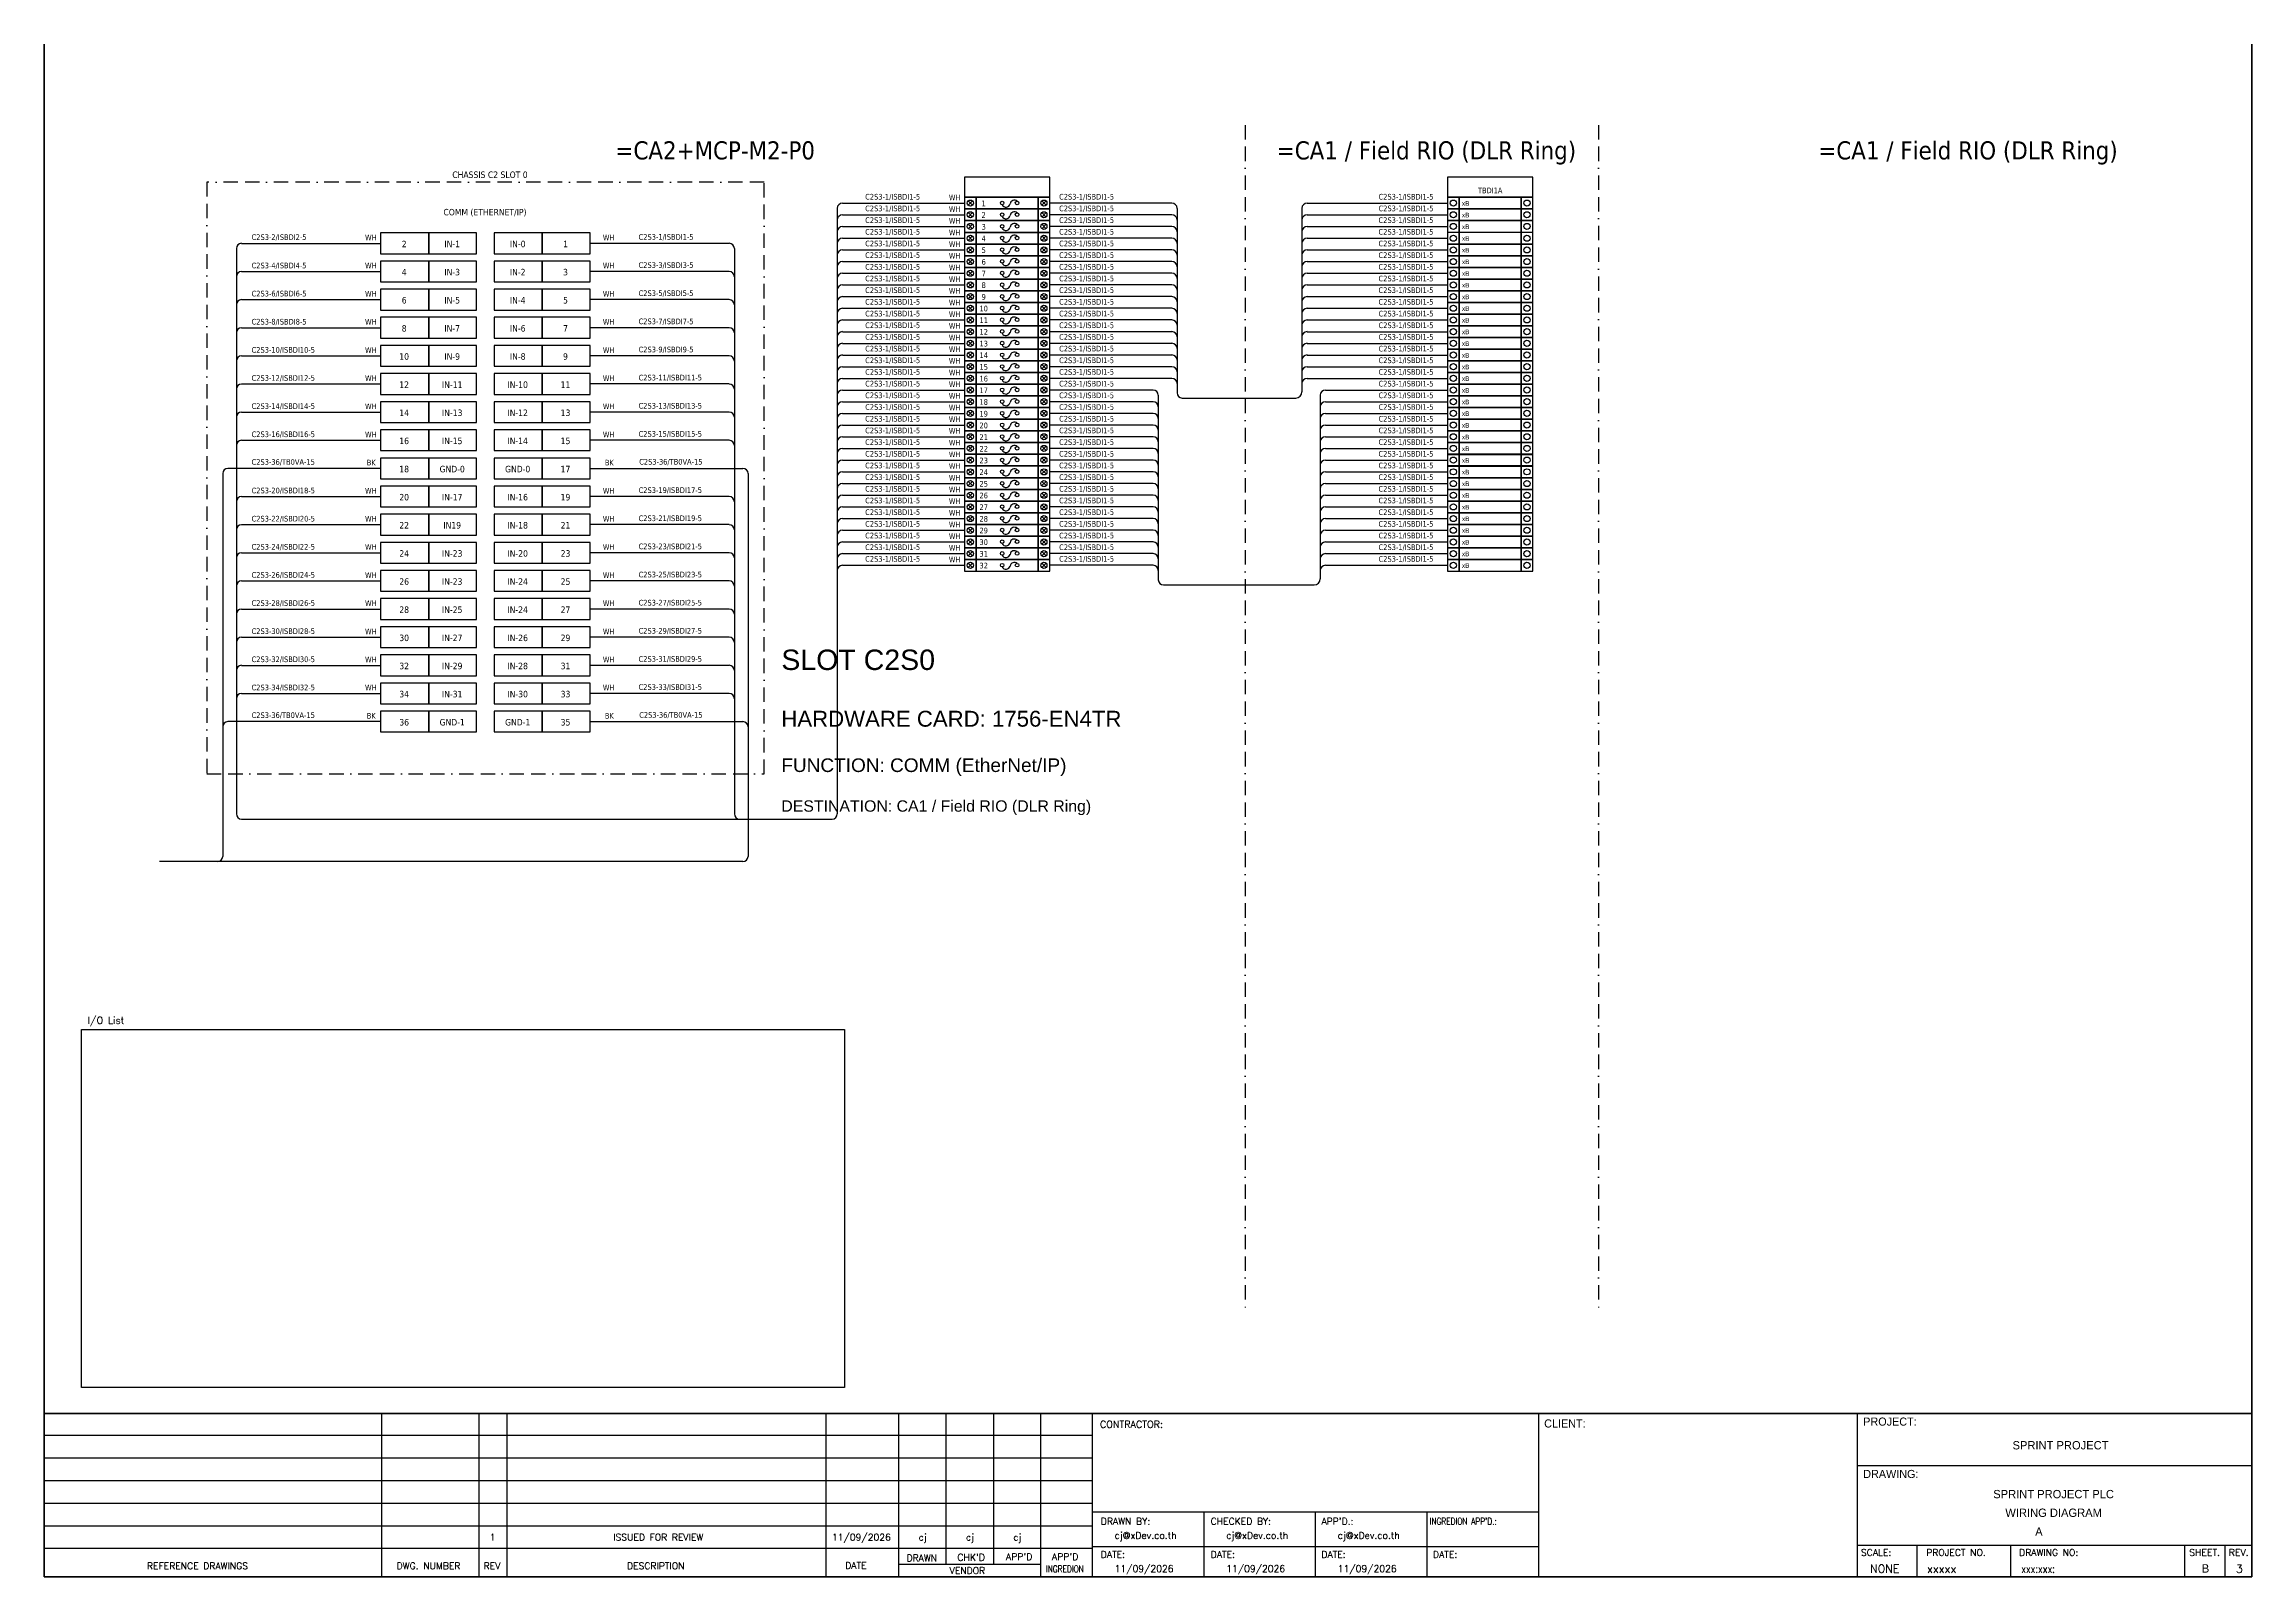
# Model space of a CAD drawing. Header units: millimetres. Extents: x 0 to 54213, y -3004 to 2820.
# Drawn here: x 0 to 3893, y -3004 to -300 of the extents above; entities that cross this region are included whole.
import ezdxf
from ezdxf.enums import TextEntityAlignment as Align

# ---------------------------------------------------------------- set-up
doc = ezdxf.new("R2010")
doc.units = ezdxf.units.MM
doc.linetypes.add('BORDERX2', pattern=[88.9, 25.4, -12.7, 25.4, -12.7, 0, -12.7])
for name, color, linetype in [('GT_1', 9, 'Continuous'), ('HELPPOINT', 7, 'Continuous'), ('MEMBER', 7, 'Continuous'), ('x01001-FrameArea', 2, 'BORDERX2')]:
    doc.layers.add(name, color=color, linetype=linetype)
for name, color, linetype, lineweight in [('IE-EQUIP', 253, 'Continuous', 25), ('IE-WIRE', 7, 'Continuous', 25), ('power', 7, 'Continuous', 25)]:
    doc.layers.add(name, color=color, linetype=linetype, lineweight=lineweight)
doc.styles.add('HTX11', font='O8111901')
doc.styles.add('ROMANS', font='romans.shx', dxfattribs={"width": 0.85, "height": 25})
doc.styles.get("Standard").update_dxf_attribs({"font": 'arial.ttf'})
doc.styles.add('Tahoma', font='')
doc.styles.get('Tahoma').set_extended_font_data('Tahoma')

# ---------------------------------------------------------------- blocks, each defined once
blk = doc.blocks.new('xTermSingleLayer')
at = {"color": 7, "ltscale": 25.4}
for points in [[(0, -537), (537, -537), (537, 0), (0, 0)], [(537, -537), (3378, -537), (3378, 0), (537, 0)], [(3378, -537), (3915, -537), (3915, 0), (3378, 0)]]:
    blk.add_lwpolyline(points, close=True, dxfattribs=at)
for centre in [(268, -268), (3647, -268)]:
    blk.add_circle(centre, 141, dxfattribs=at)
blk.add_attdef('TERMINAL_B', (661, -387), '', height=212)

msp = doc.modelspace()

# ---------------------------------------------------------------- linework, layer by layer
at = {"color": 1, "ltscale": 25.4}
for p, q in [((1637.2, -576.7), (1629.6, -584.4)), ((1629.6, -576.7), (1637.2, -584.4)), ((1759.3, -576.7), (1767, -584.4)), ((1767, -576.7), (1759.3, -584.4)), ((1637.2, -597.3), (1629.6, -605)), ((1629.6, -597.3), (1637.2, -605)), ((1637.2, -617.9), (1629.6, -625.6)), ((1629.6, -617.9), (1637.2, -625.6)), ((1759.3, -597.3), (1767, -605)), ((1767, -597.3), (1759.3, -605)), ((1759.3, -617.9), (1767, -625.6)), ((1767, -617.9), (1759.3, -625.6)), ((1637.2, -638.5), (1629.6, -646.2)), ((1629.6, -638.5), (1637.2, -646.2)), ((1637.2, -659.1), (1629.6, -666.8)), ((1629.6, -659.1), (1637.2, -666.8)), ((1759.3, -638.5), (1767, -646.2)), ((1767, -638.5), (1759.3, -646.2)), ((1759.3, -659.1), (1767, -666.8)), ((1767, -659.1), (1759.3, -666.8)), ((1637.2, -679.7), (1629.6, -687.4)), ((1629.6, -679.7), (1637.2, -687.4)), ((1637.2, -700.4), (1629.6, -708)), ((1629.6, -700.4), (1637.2, -708)), ((1759.3, -679.7), (1767, -687.4)), ((1767, -679.7), (1759.3, -687.4)), ((1759.3, -700.4), (1767, -708)), ((1767, -700.4), (1759.3, -708)), ((1637.2, -721), (1629.6, -728.6)), ((1629.6, -721), (1637.2, -728.6)), ((1759.3, -721), (1767, -728.6)), ((1767, -721), (1759.3, -728.6)), ((1637.2, -741.6), (1629.6, -749.3)), ((1629.6, -741.6), (1637.2, -749.3)), ((1637.2, -762.2), (1629.6, -769.9)), ((1629.6, -762.2), (1637.2, -769.9)), ((1759.3, -741.6), (1767, -749.3)), ((1767, -741.6), (1759.3, -749.3)), ((1759.3, -762.2), (1767, -769.9)), ((1767, -762.2), (1759.3, -769.9)), ((1637.2, -782.8), (1629.6, -790.5)), ((1629.6, -782.8), (1637.2, -790.5)), ((1637.2, -803.4), (1629.6, -811.1)), ((1629.6, -803.4), (1637.2, -811.1)), ((1759.3, -782.8), (1767, -790.5)), ((1767, -782.8), (1759.3, -790.5)), ((1759.3, -803.4), (1767, -811.1)), ((1767, -803.4), (1759.3, -811.1)), ((1637.2, -824), (1629.6, -831.7)), ((1629.6, -824), (1637.2, -831.7)), ((1637.2, -844.6), (1629.6, -852.3)), ((1629.6, -844.6), (1637.2, -852.3)), ((1759.3, -824), (1767, -831.7)), ((1767, -824), (1759.3, -831.7)), ((1759.3, -844.6), (1767, -852.3)), ((1767, -844.6), (1759.3, -852.3)), ((1637.2, -865.3), (1629.6, -872.9)), ((1629.6, -865.3), (1637.2, -872.9)), ((1637.2, -885.9), (1629.6, -893.5)), ((1629.6, -885.9), (1637.2, -893.5)), ((1759.3, -865.3), (1767, -872.9)), ((1767, -865.3), (1759.3, -872.9)), ((1759.3, -885.9), (1767, -893.5)), ((1767, -885.9), (1759.3, -893.5)), ((1637.2, -906.5), (1629.6, -914.1)), ((1629.6, -906.5), (1637.2, -914.1)), ((1637.2, -927.1), (1629.6, -934.8)), ((1629.6, -927.1), (1637.2, -934.8)), ((1759.3, -906.5), (1767, -914.1)), ((1767, -906.5), (1759.3, -914.1)), ((1759.3, -927.1), (1767, -934.8)), ((1767, -927.1), (1759.3, -934.8)), ((1637.2, -947.7), (1629.6, -955.4)), ((1629.6, -947.7), (1637.2, -955.4)), ((1637.2, -968.3), (1629.6, -976)), ((1629.6, -968.3), (1637.2, -976)), ((1759.3, -947.7), (1767, -955.4)), ((1767, -947.7), (1759.3, -955.4)), ((1759.3, -968.3), (1767, -976)), ((1767, -968.3), (1759.3, -976)), ((1637.2, -988.9), (1629.6, -996.6)), ((1629.6, -988.9), (1637.2, -996.6)), ((1637.2, -1009.5), (1629.6, -1017.2)), ((1629.6, -1009.5), (1637.2, -1017.2)), ((1759.3, -988.9), (1767, -996.6)), ((1767, -988.9), (1759.3, -996.6)), ((1759.3, -1009.5), (1767, -1017.2)), ((1767, -1009.5), (1759.3, -1017.2)), ((1637.2, -1030.1), (1629.6, -1037.8)), ((1629.6, -1030.1), (1637.2, -1037.8)), ((1637.2, -1050.8), (1629.6, -1058.4)), ((1629.6, -1050.8), (1637.2, -1058.4)), ((1759.3, -1030.1), (1767, -1037.8)), ((1767, -1030.1), (1759.3, -1037.8)), ((1759.3, -1050.8), (1767, -1058.4)), ((1767, -1050.8), (1759.3, -1058.4)), ((1637.2, -1071.4), (1629.6, -1079)), ((1629.6, -1071.4), (1637.2, -1079)), ((1759.3, -1071.4), (1767, -1079)), ((1767, -1071.4), (1759.3, -1079)), ((1637.2, -1092), (1629.6, -1099.7)), ((1629.6, -1092), (1637.2, -1099.7)), ((1637.2, -1112.6), (1629.6, -1120.3)), ((1629.6, -1112.6), (1637.2, -1120.3)), ((1759.3, -1092), (1767, -1099.7)), ((1767, -1092), (1759.3, -1099.7)), ((1759.3, -1112.6), (1767, -1120.3)), ((1767, -1112.6), (1759.3, -1120.3)), ((1637.2, -1133.2), (1629.6, -1140.9)), ((1629.6, -1133.2), (1637.2, -1140.9)), ((1637.2, -1153.8), (1629.6, -1161.5)), ((1629.6, -1153.8), (1637.2, -1161.5)), ((1759.3, -1133.2), (1767, -1140.9)), ((1767, -1133.2), (1759.3, -1140.9)), ((1759.3, -1153.8), (1767, -1161.5)), ((1767, -1153.8), (1759.3, -1161.5)), ((1637.2, -1174.4), (1629.6, -1182.1)), ((1629.6, -1174.4), (1637.2, -1182.1)), ((1637.2, -1195), (1629.6, -1202.7)), ((1629.6, -1195), (1637.2, -1202.7)), ((1759.3, -1174.4), (1767, -1182.1)), ((1767, -1174.4), (1759.3, -1182.1)), ((1759.3, -1195), (1767, -1202.7)), ((1767, -1195), (1759.3, -1202.7)), ((1637.2, -1215.7), (1629.6, -1223.3)), ((1629.6, -1215.7), (1637.2, -1223.3)), ((1759.3, -1215.7), (1767, -1223.3)), ((1767, -1215.7), (1759.3, -1223.3))]:
    msp.add_line(p, q, dxfattribs=at)
at = {"color": 4}
for p, q in [((3302.3, -2948.1), (3302.3, -3004.2)), ((3467.6, -2948.1), (3467.6, -3004.2))]:
    msp.add_line(p, q, dxfattribs=at)
at = {"color": 4, "ltscale": 0.5}
for p, q in [((3774.7, -2948.1), (3774.7, -3004.2)), ((3774.7, -2948.1), (3774.7, -3004.2)), ((3845.9, -2948.1), (3845.9, -3004.2)), ((3845.9, -2948.1), (3845.9, -3004.2))]:
    msp.add_line(p, q, dxfattribs=at)
at = {"color": 4, "ltscale": 25.4}
for points in [[(1623.1, -570.2), (1773.4, -570.2), (1773.4, -535), (1623.1, -535)], [(2474.9, -570.2), (2625.2, -570.2), (2625.2, -535), (2474.9, -535)]]:
    msp.add_lwpolyline(points, close=True, dxfattribs=at)
at = {"color": 1, "ltscale": 25.4}
for points in [[(1623.1, -590.8), (1643.7, -590.8), (1643.7, -570.2), (1623.1, -570.2)], [(1643.7, -590.8), (1752.8, -590.8), (1752.8, -570.2), (1643.7, -570.2)], [(1752.8, -590.8), (1773.4, -590.8), (1773.4, -570.2), (1752.8, -570.2)], [(1623.1, -611.4), (1643.7, -611.4), (1643.7, -590.8), (1623.1, -590.8)], [(1623.1, -632.1), (1643.7, -632.1), (1643.7, -611.4), (1623.1, -611.4)], [(1643.7, -611.4), (1752.8, -611.4), (1752.8, -590.8), (1643.7, -590.8)], [(1643.7, -632.1), (1752.8, -632.1), (1752.8, -611.4), (1643.7, -611.4)], [(1752.8, -611.4), (1773.4, -611.4), (1773.4, -590.8), (1752.8, -590.8)], [(1752.8, -632.1), (1773.4, -632.1), (1773.4, -611.4), (1752.8, -611.4)], [(1623.1, -652.7), (1643.7, -652.7), (1643.7, -632.1), (1623.1, -632.1)], [(1623.1, -673.3), (1643.7, -673.3), (1643.7, -652.7), (1623.1, -652.7)], [(1643.7, -652.7), (1752.8, -652.7), (1752.8, -632.1), (1643.7, -632.1)], [(1643.7, -673.3), (1752.8, -673.3), (1752.8, -652.7), (1643.7, -652.7)], [(1752.8, -652.7), (1773.4, -652.7), (1773.4, -632.1), (1752.8, -632.1)], [(1752.8, -673.3), (1773.4, -673.3), (1773.4, -652.7), (1752.8, -652.7)], [(1623.1, -693.9), (1643.7, -693.9), (1643.7, -673.3), (1623.1, -673.3)], [(1623.1, -714.5), (1643.7, -714.5), (1643.7, -693.9), (1623.1, -693.9)], [(1643.7, -693.9), (1752.8, -693.9), (1752.8, -673.3), (1643.7, -673.3)], [(1643.7, -714.5), (1752.8, -714.5), (1752.8, -693.9), (1643.7, -693.9)], [(1752.8, -693.9), (1773.4, -693.9), (1773.4, -673.3), (1752.8, -673.3)], [(1752.8, -714.5), (1773.4, -714.5), (1773.4, -693.9), (1752.8, -693.9)], [(1623.1, -735.1), (1643.7, -735.1), (1643.7, -714.5), (1623.1, -714.5)], [(1623.1, -755.7), (1643.7, -755.7), (1643.7, -735.1), (1623.1, -735.1)], [(1643.7, -735.1), (1752.8, -735.1), (1752.8, -714.5), (1643.7, -714.5)], [(1643.7, -755.7), (1752.8, -755.7), (1752.8, -735.1), (1643.7, -735.1)], [(1752.8, -735.1), (1773.4, -735.1), (1773.4, -714.5), (1752.8, -714.5)], [(1752.8, -755.7), (1773.4, -755.7), (1773.4, -735.1), (1752.8, -735.1)], [(1623.1, -776.3), (1643.7, -776.3), (1643.7, -755.7), (1623.1, -755.7)], [(1623.1, -796.9), (1643.7, -796.9), (1643.7, -776.3), (1623.1, -776.3)], [(1643.7, -776.3), (1752.8, -776.3), (1752.8, -755.7), (1643.7, -755.7)], [(1643.7, -796.9), (1752.8, -796.9), (1752.8, -776.3), (1643.7, -776.3)], [(1752.8, -776.3), (1773.4, -776.3), (1773.4, -755.7), (1752.8, -755.7)], [(1752.8, -796.9), (1773.4, -796.9), (1773.4, -776.3), (1752.8, -776.3)], [(1623.1, -817.6), (1643.7, -817.6), (1643.7, -796.9), (1623.1, -796.9)], [(1623.1, -838.2), (1643.7, -838.2), (1643.7, -817.6), (1623.1, -817.6)], [(1643.7, -817.6), (1752.8, -817.6), (1752.8, -796.9), (1643.7, -796.9)], [(1643.7, -838.2), (1752.8, -838.2), (1752.8, -817.6), (1643.7, -817.6)], [(1752.8, -817.6), (1773.4, -817.6), (1773.4, -796.9), (1752.8, -796.9)], [(1752.8, -838.2), (1773.4, -838.2), (1773.4, -817.6), (1752.8, -817.6)], [(1623.1, -858.8), (1643.7, -858.8), (1643.7, -838.2), (1623.1, -838.2)], [(1643.7, -858.8), (1752.8, -858.8), (1752.8, -838.2), (1643.7, -838.2)], [(1752.8, -858.8), (1773.4, -858.8), (1773.4, -838.2), (1752.8, -838.2)], [(1623.1, -879.4), (1643.7, -879.4), (1643.7, -858.8), (1623.1, -858.8)], [(1623.1, -900), (1643.7, -900), (1643.7, -879.4), (1623.1, -879.4)], [(1643.7, -879.4), (1752.8, -879.4), (1752.8, -858.8), (1643.7, -858.8)], [(1643.7, -900), (1752.8, -900), (1752.8, -879.4), (1643.7, -879.4)], [(1752.8, -879.4), (1773.4, -879.4), (1773.4, -858.8), (1752.8, -858.8)], [(1752.8, -900), (1773.4, -900), (1773.4, -879.4), (1752.8, -879.4)], [(1623.1, -920.6), (1643.7, -920.6), (1643.7, -900), (1623.1, -900)], [(1623.1, -941.2), (1643.7, -941.2), (1643.7, -920.6), (1623.1, -920.6)], [(1643.7, -920.6), (1752.8, -920.6), (1752.8, -900), (1643.7, -900)], [(1643.7, -941.2), (1752.8, -941.2), (1752.8, -920.6), (1643.7, -920.6)], [(1752.8, -920.6), (1773.4, -920.6), (1773.4, -900), (1752.8, -900)], [(1752.8, -941.2), (1773.4, -941.2), (1773.4, -920.6), (1752.8, -920.6)], [(1623.1, -961.8), (1643.7, -961.8), (1643.7, -941.2), (1623.1, -941.2)], [(1623.1, -982.5), (1643.7, -982.5), (1643.7, -961.8), (1623.1, -961.8)], [(1643.7, -961.8), (1752.8, -961.8), (1752.8, -941.2), (1643.7, -941.2)], [(1643.7, -982.5), (1752.8, -982.5), (1752.8, -961.8), (1643.7, -961.8)], [(1752.8, -961.8), (1773.4, -961.8), (1773.4, -941.2), (1752.8, -941.2)], [(1752.8, -982.5), (1773.4, -982.5), (1773.4, -961.8), (1752.8, -961.8)], [(1623.1, -1003.1), (1643.7, -1003.1), (1643.7, -982.5), (1623.1, -982.5)], [(1623.1, -1023.7), (1643.7, -1023.7), (1643.7, -1003.1), (1623.1, -1003.1)], [(1643.7, -1003.1), (1752.8, -1003.1), (1752.8, -982.5), (1643.7, -982.5)], [(1643.7, -1023.7), (1752.8, -1023.7), (1752.8, -1003.1), (1643.7, -1003.1)], [(1752.8, -1003.1), (1773.4, -1003.1), (1773.4, -982.5), (1752.8, -982.5)], [(1752.8, -1023.7), (1773.4, -1023.7), (1773.4, -1003.1), (1752.8, -1003.1)], [(1623.1, -1044.3), (1643.7, -1044.3), (1643.7, -1023.7), (1623.1, -1023.7)], [(1623.1, -1064.9), (1643.7, -1064.9), (1643.7, -1044.3), (1623.1, -1044.3)], [(1643.7, -1044.3), (1752.8, -1044.3), (1752.8, -1023.7), (1643.7, -1023.7)], [(1643.7, -1064.9), (1752.8, -1064.9), (1752.8, -1044.3), (1643.7, -1044.3)], [(1752.8, -1044.3), (1773.4, -1044.3), (1773.4, -1023.7), (1752.8, -1023.7)], [(1752.8, -1064.9), (1773.4, -1064.9), (1773.4, -1044.3), (1752.8, -1044.3)], [(1623.1, -1085.5), (1643.7, -1085.5), (1643.7, -1064.9), (1623.1, -1064.9)], [(1623.1, -1106.1), (1643.7, -1106.1), (1643.7, -1085.5), (1623.1, -1085.5)], [(1643.7, -1085.5), (1752.8, -1085.5), (1752.8, -1064.9), (1643.7, -1064.9)], [(1643.7, -1106.1), (1752.8, -1106.1), (1752.8, -1085.5), (1643.7, -1085.5)], [(1752.8, -1085.5), (1773.4, -1085.5), (1773.4, -1064.9), (1752.8, -1064.9)], [(1752.8, -1106.1), (1773.4, -1106.1), (1773.4, -1085.5), (1752.8, -1085.5)], [(1623.1, -1126.7), (1643.7, -1126.7), (1643.7, -1106.1), (1623.1, -1106.1)], [(1623.1, -1147.3), (1643.7, -1147.3), (1643.7, -1126.7), (1623.1, -1126.7)], [(1643.7, -1126.7), (1752.8, -1126.7), (1752.8, -1106.1), (1643.7, -1106.1)], [(1643.7, -1147.3), (1752.8, -1147.3), (1752.8, -1126.7), (1643.7, -1126.7)], [(1752.8, -1126.7), (1773.4, -1126.7), (1773.4, -1106.1), (1752.8, -1106.1)], [(1752.8, -1147.3), (1773.4, -1147.3), (1773.4, -1126.7), (1752.8, -1126.7)], [(1623.1, -1168), (1643.7, -1168), (1643.7, -1147.3), (1623.1, -1147.3)], [(1623.1, -1188.6), (1643.7, -1188.6), (1643.7, -1168), (1623.1, -1168)], [(1643.7, -1168), (1752.8, -1168), (1752.8, -1147.3), (1643.7, -1147.3)], [(1643.7, -1188.6), (1752.8, -1188.6), (1752.8, -1168), (1643.7, -1168)], [(1752.8, -1168), (1773.4, -1168), (1773.4, -1147.3), (1752.8, -1147.3)], [(1752.8, -1188.6), (1773.4, -1188.6), (1773.4, -1168), (1752.8, -1168)], [(1623.1, -1209.2), (1643.7, -1209.2), (1643.7, -1188.6), (1623.1, -1188.6)], [(1643.7, -1209.2), (1752.8, -1209.2), (1752.8, -1188.6), (1643.7, -1188.6)], [(1752.8, -1209.2), (1773.4, -1209.2), (1773.4, -1188.6), (1752.8, -1188.6)], [(1623.1, -1229.8), (1643.7, -1229.8), (1643.7, -1209.2), (1623.1, -1209.2)], [(1643.7, -1229.8), (1752.8, -1229.8), (1752.8, -1209.2), (1643.7, -1209.2)], [(1752.8, -1229.8), (1773.4, -1229.8), (1773.4, -1209.2), (1752.8, -1209.2)]]:
    msp.add_lwpolyline(points, close=True, dxfattribs=at)
msp.add_lwpolyline([(65.7, -2038.3), (1411.5, -2038.3), (1411.5, -2670.4), (65.7, -2670.4)], close=True)
for centre in [(1633.4, -580.5), (1763.1, -580.5), (1633.4, -601.1), (1633.4, -621.7), (1763.1, -601.1), (1763.1, -621.7), (1633.4, -642.4), (1633.4, -663), (1763.1, -642.4), (1763.1, -663), (1633.4, -683.6), (1633.4, -704.2), (1763.1, -683.6), (1763.1, -704.2), (1633.4, -724.8), (1763.1, -724.8), (1633.4, -745.4), (1633.4, -766), (1763.1, -745.4), (1763.1, -766), (1633.4, -786.6), (1633.4, -807.3), (1763.1, -786.6), (1763.1, -807.3), (1633.4, -827.9), (1633.4, -848.5), (1763.1, -827.9), (1763.1, -848.5), (1633.4, -869.1), (1633.4, -889.7), (1763.1, -869.1), (1763.1, -889.7), (1633.4, -910.3), (1633.4, -930.9), (1763.1, -910.3), (1763.1, -930.9), (1633.4, -951.5), (1633.4, -972.1), (1763.1, -951.5), (1763.1, -972.1), (1633.4, -992.8), (1633.4, -1013.4), (1763.1, -992.8), (1763.1, -1013.4), (1633.4, -1034), (1633.4, -1054.6), (1763.1, -1034), (1763.1, -1054.6), (1633.4, -1075.2), (1763.1, -1075.2), (1633.4, -1095.8), (1633.4, -1116.4), (1763.1, -1095.8), (1763.1, -1116.4), (1633.4, -1137), (1633.4, -1157.7), (1763.1, -1137), (1763.1, -1157.7), (1633.4, -1178.3), (1633.4, -1198.9), (1763.1, -1178.3), (1763.1, -1198.9), (1633.4, -1219.5), (1763.1, -1219.5)]:
    msp.add_circle(centre, 5.42, dxfattribs=at)
at = {"layer": 'GT_1', "color": 4}
for p, q in [((595.4, -3004.2), (595.4, -2716.1)), ((767.3, -3004.2), (767.3, -2716.1)), ((816.4, -3004.2), (816.4, -2716.1)), ((1379.1, -3004.2), (1379.1, -2716.1)), ((1507.4, -3004.2), (1507.4, -2716.1)), ((1591, -2982.4), (1591, -2716.1)), ((1674.5, -2982.4), (1674.5, -2716)), ((1757.8, -3004.2), (1757.8, -2716.1)), ((1848.8, -3004.2), (1848.8, -2716.1)), ((2635.8, -3004.2), (2635.8, -2716.1)), ((3198.1, -3004.2), (3198.1, -2716.1)), ((3198.1, -3004.2), (3198.1, -2716.1)), ((3198.1, -3004.2), (3198.1, -2716.1)), ((1848.8, -2754.9), (0, -2754.9)), ((1848.8, -2794.7), (0, -2794.7)), ((1848.8, -2834.6), (0, -2834.6)), ((1848.8, -2874.6), (0, -2874.6)), ((1848.8, -2914.5), (0, -2914.5)), ((2635.8, -2889.9), (1848.8, -2889.9)), ((2045.6, -3004.2), (2045.6, -2889.9)), ((2242.3, -3004.2), (2242.3, -2889.9)), ((2439.1, -3004.2), (2439.1, -2889.9)), ((1848.7, -2954.4), (0, -2954.4)), ((2635.8, -2951.3), (1848.8, -2951.3)), ((3198.1, -2948.1), (3893.3, -2948.1)), ((1757.8, -2982.4), (1507.4, -2982.4))]:
    msp.add_line(p, q, dxfattribs=at)
at = {"layer": 'HELPPOINT', "color": 4, "lineweight": 35}
for p, q in [((0, -3004.2), (0, -300)), ((0, -3004.2), (0, -300)), ((3893.3, -300), (3893.3, -3004.2)), ((3893.3, -300), (3893.3, -3004.2)), ((3893.3, -3004.2), (0, -3004.2)), ((3893.3, -3004.2), (0, -3004.2))]:
    msp.add_line(p, q, dxfattribs=at)
at = {"layer": 'HELPPOINT', "color": 4}
for p, q in [((3198.1, -2807.6), (3893.3, -2807.6)), ((3198.1, -2807.6), (3893.3, -2807.6)), ((3198.1, -2948.1), (3893.3, -2948.1))]:
    msp.add_line(p, q, dxfattribs=at)
at = {"layer": 'IE-EQUIP', "linetype": 'Continuous', "ltscale": 25.4}
for points in [[(593.4, -669.8), (678.1, -669.8), (678.1, -633.1), (593.4, -633.1)], [(678.1, -669.8), (762.7, -669.8), (762.7, -633.1), (678.1, -633.1)], [(793.6, -669.8), (878.2, -669.8), (878.2, -633.1), (793.6, -633.1)], [(878.2, -669.8), (962.9, -669.8), (962.9, -633.1), (878.2, -633.1)], [(593.4, -719.4), (678.1, -719.4), (678.1, -682.7), (593.4, -682.7)], [(678.1, -719.4), (762.7, -719.4), (762.7, -682.7), (678.1, -682.7)], [(793.6, -719.4), (878.2, -719.4), (878.2, -682.7), (793.6, -682.7)], [(878.2, -719.4), (962.9, -719.4), (962.9, -682.7), (878.2, -682.7)], [(593.4, -769.1), (678.1, -769.1), (678.1, -732.4), (593.4, -732.4)], [(678.1, -769.1), (762.7, -769.1), (762.7, -732.4), (678.1, -732.4)], [(793.6, -769.1), (878.2, -769.1), (878.2, -732.4), (793.6, -732.4)], [(878.2, -769.1), (962.9, -769.1), (962.9, -732.4), (878.2, -732.4)], [(593.4, -818.7), (678.1, -818.7), (678.1, -782), (593.4, -782)], [(678.1, -818.7), (762.7, -818.7), (762.7, -782), (678.1, -782)], [(793.6, -818.7), (878.2, -818.7), (878.2, -782), (793.6, -782)], [(878.2, -818.7), (962.9, -818.7), (962.9, -782), (878.2, -782)], [(593.4, -868.3), (678.1, -868.3), (678.1, -831.6), (593.4, -831.6)], [(678.1, -868.3), (762.7, -868.3), (762.7, -831.6), (678.1, -831.6)], [(793.6, -868.3), (878.2, -868.3), (878.2, -831.6), (793.6, -831.6)], [(878.2, -868.3), (962.9, -868.3), (962.9, -831.6), (878.2, -831.6)], [(593.4, -918), (678.1, -918), (678.1, -881.3), (593.4, -881.3)], [(678.1, -918), (762.7, -918), (762.7, -881.3), (678.1, -881.3)], [(793.6, -918), (878.2, -918), (878.2, -881.3), (793.6, -881.3)], [(878.2, -918), (962.9, -918), (962.9, -881.3), (878.2, -881.3)], [(593.4, -967.6), (678.1, -967.6), (678.1, -930.9), (593.4, -930.9)], [(678.1, -967.6), (762.7, -967.6), (762.7, -930.9), (678.1, -930.9)], [(793.6, -967.6), (878.2, -967.6), (878.2, -930.9), (793.6, -930.9)], [(878.2, -967.6), (962.9, -967.6), (962.9, -930.9), (878.2, -930.9)], [(593.4, -1017.2), (678.1, -1017.2), (678.1, -980.5), (593.4, -980.5)], [(678.1, -1017.2), (762.7, -1017.2), (762.7, -980.5), (678.1, -980.5)], [(793.6, -1017.2), (878.2, -1017.2), (878.2, -980.5), (793.6, -980.5)], [(878.2, -1017.2), (962.9, -1017.2), (962.9, -980.5), (878.2, -980.5)], [(593.4, -1066.9), (678.1, -1066.9), (678.1, -1030.2), (593.4, -1030.2)], [(678.1, -1066.9), (762.7, -1066.9), (762.7, -1030.2), (678.1, -1030.2)], [(793.6, -1066.9), (878.2, -1066.9), (878.2, -1030.2), (793.6, -1030.2)], [(878.2, -1066.9), (962.9, -1066.9), (962.9, -1030.2), (878.2, -1030.2)], [(593.4, -1116.5), (678.1, -1116.5), (678.1, -1079.8), (593.4, -1079.8)], [(678.1, -1116.5), (762.7, -1116.5), (762.7, -1079.8), (678.1, -1079.8)], [(793.6, -1116.5), (878.2, -1116.5), (878.2, -1079.8), (793.6, -1079.8)], [(878.2, -1116.5), (962.9, -1116.5), (962.9, -1079.8), (878.2, -1079.8)], [(593.4, -1166.1), (678.1, -1166.1), (678.1, -1129.4), (593.4, -1129.4)], [(678.1, -1166.1), (762.7, -1166.1), (762.7, -1129.4), (678.1, -1129.4)], [(793.6, -1166.1), (878.2, -1166.1), (878.2, -1129.4), (793.6, -1129.4)], [(878.2, -1166.1), (962.9, -1166.1), (962.9, -1129.4), (878.2, -1129.4)], [(593.4, -1215.8), (678.1, -1215.8), (678.1, -1179.1), (593.4, -1179.1)], [(678.1, -1215.8), (762.7, -1215.8), (762.7, -1179.1), (678.1, -1179.1)], [(793.6, -1215.8), (878.2, -1215.8), (878.2, -1179.1), (793.6, -1179.1)], [(878.2, -1215.8), (962.9, -1215.8), (962.9, -1179.1), (878.2, -1179.1)], [(593.4, -1265.4), (678.1, -1265.4), (678.1, -1228.7), (593.4, -1228.7)], [(678.1, -1265.4), (762.7, -1265.4), (762.7, -1228.7), (678.1, -1228.7)], [(793.6, -1265.4), (878.2, -1265.4), (878.2, -1228.7), (793.6, -1228.7)], [(878.2, -1265.4), (962.9, -1265.4), (962.9, -1228.7), (878.2, -1228.7)], [(593.4, -1315), (678.1, -1315), (678.1, -1278.3), (593.4, -1278.3)], [(678.1, -1315), (762.7, -1315), (762.7, -1278.3), (678.1, -1278.3)], [(793.6, -1315), (878.2, -1315), (878.2, -1278.3), (793.6, -1278.3)], [(878.2, -1315), (962.9, -1315), (962.9, -1278.3), (878.2, -1278.3)], [(593.4, -1364.7), (678.1, -1364.7), (678.1, -1328), (593.4, -1328)], [(678.1, -1364.7), (762.7, -1364.7), (762.7, -1328), (678.1, -1328)], [(793.6, -1364.7), (878.2, -1364.7), (878.2, -1328), (793.6, -1328)], [(878.2, -1364.7), (962.9, -1364.7), (962.9, -1328), (878.2, -1328)], [(593.4, -1414.3), (678.1, -1414.3), (678.1, -1377.6), (593.4, -1377.6)], [(678.1, -1414.3), (762.7, -1414.3), (762.7, -1377.6), (678.1, -1377.6)], [(793.6, -1414.3), (878.2, -1414.3), (878.2, -1377.6), (793.6, -1377.6)], [(878.2, -1414.3), (962.9, -1414.3), (962.9, -1377.6), (878.2, -1377.6)], [(593.4, -1463.9), (678.1, -1463.9), (678.1, -1427.2), (593.4, -1427.2)], [(678.1, -1463.9), (762.7, -1463.9), (762.7, -1427.2), (678.1, -1427.2)], [(793.6, -1463.9), (878.2, -1463.9), (878.2, -1427.2), (793.6, -1427.2)], [(878.2, -1463.9), (962.9, -1463.9), (962.9, -1427.2), (878.2, -1427.2)], [(593.4, -1513.6), (678.1, -1513.6), (678.1, -1476.9), (593.4, -1476.9)], [(678.1, -1513.6), (762.7, -1513.6), (762.7, -1476.9), (678.1, -1476.9)], [(793.6, -1513.6), (878.2, -1513.6), (878.2, -1476.9), (793.6, -1476.9)], [(878.2, -1513.6), (962.9, -1513.6), (962.9, -1476.9), (878.2, -1476.9)]]:
    msp.add_lwpolyline(points, close=True, dxfattribs=at)
at = {"layer": 'IE-WIRE', "color": 4, "ltscale": 25.4}
for p, q in [((1407.7, -580.5), (1623.1, -580.5)), ((1988.8, -580.5), (1773.4, -580.5)), ((2227.2, -580.5), (2474.9, -580.5)), ((2227.2, -580.5), (2474.9, -580.5)), ((1398.6, -589.7), (1398.6, -1658.1)), ((1407.7, -601.1), (1623.1, -601.1)), ((1407.7, -621.7), (1623.1, -621.7)), ((1988.8, -601.1), (1773.4, -601.1)), ((1988.8, -621.7), (1773.4, -621.7)), ((1997.9, -589.7), (1997.9, -915.4)), ((2218, -589.7), (2218, -913.6)), ((2227.2, -601.1), (2474.9, -601.1)), ((2227.2, -601.1), (2474.9, -601.1)), ((2227.2, -621.7), (2474.9, -621.7)), ((2227.2, -621.7), (2474.9, -621.7)), ((339, -660.6), (339, -1658.1)), ((348.1, -651.5), (593.4, -651.5)), ((1208.1, -651.5), (962.9, -651.5)), ((1217.3, -660.6), (1217.3, -1658.1)), ((1407.7, -642.4), (1623.1, -642.4)), ((1988.8, -642.4), (1773.4, -642.4)), ((2227.2, -642.4), (2474.9, -642.4)), ((2227.2, -642.4), (2474.9, -642.4)), ((1407.7, -663), (1623.1, -663)), ((1407.7, -683.6), (1623.1, -683.6)), ((1988.8, -663), (1773.4, -663)), ((1988.8, -683.6), (1773.4, -683.6)), ((2227.2, -663), (2474.9, -663)), ((2227.2, -663), (2474.9, -663)), ((2227.2, -683.6), (2474.9, -683.6)), ((2227.2, -683.6), (2474.9, -683.6)), ((348.1, -701.1), (593.4, -701.1)), ((1208.1, -701.1), (962.9, -701.1)), ((1407.7, -704.2), (1623.1, -704.2)), ((1407.7, -724.8), (1623.1, -724.8)), ((1988.8, -704.2), (1773.4, -704.2)), ((1988.8, -724.8), (1773.4, -724.8)), ((2227.2, -704.2), (2474.9, -704.2)), ((2227.2, -704.2), (2474.9, -704.2)), ((2227.2, -724.8), (2474.9, -724.8)), ((2227.2, -724.8), (2474.9, -724.8)), ((348.1, -750.7), (593.4, -750.7)), ((1208.1, -750.7), (962.9, -750.7)), ((1407.7, -745.4), (1623.1, -745.4)), ((1407.7, -766), (1623.1, -766)), ((1988.8, -745.4), (1773.4, -745.4)), ((1988.8, -766), (1773.4, -766)), ((2227.2, -745.4), (2474.9, -745.4)), ((2227.2, -745.4), (2474.9, -745.4)), ((2227.2, -766), (2474.9, -766)), ((2227.2, -766), (2474.9, -766)), ((348.1, -800.4), (593.4, -800.4)), ((1208.1, -800.4), (962.9, -800.4)), ((1407.7, -786.6), (1623.1, -786.6)), ((1407.7, -807.3), (1623.1, -807.3)), ((1988.8, -786.6), (1773.4, -786.6)), ((1988.8, -807.3), (1773.4, -807.3)), ((2227.2, -786.6), (2474.9, -786.6)), ((2227.2, -786.6), (2474.9, -786.6)), ((2227.2, -807.3), (2474.9, -807.3)), ((2227.2, -807.3), (2474.9, -807.3)), ((348.1, -850), (593.4, -850)), ((1208.1, -850), (962.9, -850)), ((1407.7, -827.9), (1623.1, -827.9)), ((1407.7, -848.5), (1623.1, -848.5)), ((1988.8, -827.9), (1773.4, -827.9)), ((1988.8, -848.5), (1773.4, -848.5)), ((2227.2, -827.9), (2474.9, -827.9)), ((2227.2, -827.9), (2474.9, -827.9)), ((2227.2, -848.5), (2474.9, -848.5)), ((2227.2, -848.5), (2474.9, -848.5)), ((1407.7, -869.1), (1623.1, -869.1)), ((1407.7, -889.7), (1623.1, -889.7)), ((1988.8, -869.1), (1773.4, -869.1)), ((1988.8, -889.7), (1773.4, -889.7)), ((2227.2, -869.1), (2474.9, -869.1)), ((2227.2, -869.1), (2474.9, -869.1)), ((2227.2, -889.7), (2474.9, -889.7)), ((2227.2, -889.7), (2474.9, -889.7)), ((348.1, -899.6), (593.4, -899.6)), ((1208.1, -899.6), (962.9, -899.6)), ((1407.7, -910.3), (1623.1, -910.3)), ((1407.7, -930.9), (1623.1, -930.9)), ((1955.7, -910.3), (1773.4, -910.3)), ((1955.7, -930.9), (1773.4, -930.9)), ((1964.8, -919.5), (1964.8, -1245.2)), ((2250.4, -919.5), (2250.4, -1243.4)), ((2259.5, -910.3), (2474.9, -910.3)), ((2259.5, -910.3), (2474.9, -910.3)), ((2259.5, -930.9), (2474.9, -930.9)), ((2259.5, -930.9), (2474.9, -930.9)), ((348.1, -949.3), (593.4, -949.3)), ((1208.1, -949.3), (962.9, -949.3)), ((1407.7, -951.5), (1623.1, -951.5)), ((1407.7, -972.1), (1623.1, -972.1)), ((1955.7, -951.5), (1773.4, -951.5)), ((1955.7, -972.1), (1773.4, -972.1)), ((2259.5, -951.5), (2474.9, -951.5)), ((2259.5, -951.5), (2474.9, -951.5)), ((2259.5, -972.1), (2474.9, -972.1)), ((2259.5, -972.1), (2474.9, -972.1)), ((348.1, -998.9), (593.4, -998.9)), ((1208.1, -998.9), (962.9, -998.9)), ((1407.7, -992.8), (1623.1, -992.8)), ((1955.7, -992.8), (1773.4, -992.8)), ((2259.5, -992.8), (2474.9, -992.8)), ((2259.5, -992.8), (2474.9, -992.8)), ((1407.7, -1013.4), (1623.1, -1013.4)), ((1407.7, -1034), (1623.1, -1034)), ((1955.7, -1013.4), (1773.4, -1013.4)), ((1955.7, -1034), (1773.4, -1034)), ((2259.5, -1013.4), (2474.9, -1013.4)), ((2259.5, -1013.4), (2474.9, -1013.4)), ((2259.5, -1034), (2474.9, -1034)), ((2259.5, -1034), (2474.9, -1034)), ((1407.7, -1054.6), (1623.1, -1054.6)), ((1407.7, -1075.2), (1623.1, -1075.2)), ((1955.7, -1054.6), (1773.4, -1054.6)), ((1955.7, -1075.2), (1773.4, -1075.2)), ((2259.5, -1054.6), (2474.9, -1054.6)), ((2259.5, -1054.6), (2474.9, -1054.6)), ((2259.5, -1075.2), (2474.9, -1075.2)), ((2259.5, -1075.2), (2474.9, -1075.2)), ((348.1, -1098.2), (593.4, -1098.2)), ((1208.1, -1098.2), (962.9, -1098.2)), ((1407.7, -1095.8), (1623.1, -1095.8)), ((1407.7, -1116.4), (1623.1, -1116.4)), ((1955.7, -1095.8), (1773.4, -1095.8)), ((1955.7, -1116.4), (1773.4, -1116.4)), ((2259.5, -1095.8), (2474.9, -1095.8)), ((2259.5, -1095.8), (2474.9, -1095.8)), ((2259.5, -1116.4), (2474.9, -1116.4)), ((2259.5, -1116.4), (2474.9, -1116.4)), ((348.1, -1147.8), (593.4, -1147.8)), ((1208.1, -1147.8), (962.9, -1147.8)), ((1407.7, -1137), (1623.1, -1137)), ((1407.7, -1157.7), (1623.1, -1157.7)), ((1955.7, -1137), (1773.4, -1137)), ((1955.7, -1157.7), (1773.4, -1157.7)), ((2259.5, -1137), (2474.9, -1137)), ((2259.5, -1137), (2474.9, -1137)), ((2259.5, -1157.7), (2474.9, -1157.7)), ((2259.5, -1157.7), (2474.9, -1157.7)), ((348.1, -1197.4), (593.4, -1197.4)), ((1208.1, -1197.4), (962.9, -1197.4)), ((1407.7, -1178.3), (1623.1, -1178.3)), ((1407.7, -1198.9), (1623.1, -1198.9)), ((1955.7, -1178.3), (1773.4, -1178.3)), ((1955.7, -1198.9), (1773.4, -1198.9)), ((2259.5, -1178.3), (2474.9, -1178.3)), ((2259.5, -1178.3), (2474.9, -1178.3)), ((2259.5, -1198.9), (2474.9, -1198.9)), ((2259.5, -1198.9), (2474.9, -1198.9)), ((1407.7, -1219.5), (1623.1, -1219.5)), ((1955.7, -1219.5), (1773.4, -1219.5)), ((2259.5, -1219.5), (2474.9, -1219.5)), ((2259.5, -1219.5), (2474.9, -1219.5)), ((348.1, -1247.1), (593.4, -1247.1)), ((1208.1, -1247.1), (962.9, -1247.1)), ((348.1, -1296.7), (593.4, -1296.7)), ((1208.1, -1296.7), (962.9, -1296.7)), ((348.1, -1346.3), (593.4, -1346.3)), ((1208.1, -1346.3), (962.9, -1346.3)), ((348.1, -1396), (593.4, -1396)), ((1208.1, -1396), (962.9, -1396)), ((348.1, -1445.6), (593.4, -1445.6)), ((1208.1, -1445.6), (962.9, -1445.6))]:
    msp.add_line(p, q, dxfattribs=at)
at = {"layer": 'IE-WIRE', "color": 4}
for p, q in [((2006.9, -924.4), (2207.3, -924.4)), ((1973.8, -1254.1), (2239.6, -1254.1)), ((348.1, -1667.2), (1389.4, -1667.2))]:
    msp.add_line(p, q, dxfattribs=at)
at = {"layer": 'IE-WIRE', "color": 7, "ltscale": 25.4}
for p, q in [((593.4, -1048.5), (324, -1048.5)), ((962.9, -1048.5), (1232.3, -1048.5)), ((314.9, -1057.7), (314.9, -1733.3)), ((1241.4, -1057.7), (1241.4, -1733.3)), ((593.4, -1495.2), (324, -1495.2)), ((962.9, -1495.2), (1232.3, -1495.2)), ((1232.4, -1742.2), (203.4, -1742.2))]:
    msp.add_line(p, q, dxfattribs=at)
at = {"layer": 'IE-WIRE', "color": 4, "ltscale": 25.4}
for centre, radius, start, end in [((1407.7, -589.7), 9.14, 90, 180), ((1988.8, -589.7), 9.14, 0, 90), ((2227.2, -589.7), 9.14, 90, 180), ((1407.7, -610.3), 9.14, 90, 180), ((1407.7, -630.9), 9.14, 90, 180), ((1988.8, -610.3), 9.14, 0, 90), ((1988.8, -630.9), 9.14, 0, 90), ((2227.2, -610.3), 9.14, 90, 180), ((2227.2, -630.9), 9.14, 90, 180), ((348.1, -660.6), 9.17, 90, 180), ((1208.1, -660.6), 9.17, 0, 90), ((1407.7, -651.5), 9.14, 90, 180), ((1988.8, -651.5), 9.14, 0, 90), ((2227.2, -651.5), 9.14, 90, 180), ((1407.7, -672.1), 9.14, 90, 180), ((1407.7, -692.7), 9.14, 90, 180), ((1988.8, -672.1), 9.14, 0, 90), ((1988.8, -692.7), 9.14, 0, 90), ((2227.2, -672.1), 9.14, 90, 180), ((2227.2, -692.7), 9.14, 90, 180), ((348.1, -710.3), 9.17, 90, 180), ((1208.1, -710.3), 9.17, 0, 90), ((1407.7, -713.3), 9.14, 90, 180), ((1407.7, -733.9), 9.14, 90, 180), ((1988.8, -713.3), 9.14, 0, 90), ((1988.8, -733.9), 9.14, 0, 90), ((2227.2, -713.3), 9.14, 90, 180), ((2227.2, -733.9), 9.14, 90, 180), ((348.1, -759.9), 9.17, 90, 180), ((1208.1, -759.9), 9.17, 0, 90), ((1407.7, -754.6), 9.14, 90, 180), ((1407.7, -775.2), 9.14, 90, 180), ((1988.8, -754.6), 9.14, 0, 90), ((1988.8, -775.2), 9.14, 0, 90), ((2227.2, -754.6), 9.14, 90, 180), ((2227.2, -775.2), 9.14, 90, 180), ((348.1, -809.5), 9.17, 90, 180), ((1208.1, -809.5), 9.17, 0, 90), ((1407.7, -795.8), 9.14, 90, 180), ((1407.7, -816.4), 9.14, 90, 180), ((1988.8, -795.8), 9.14, 0, 90), ((1988.8, -816.4), 9.14, 0, 90), ((2227.2, -795.8), 9.14, 90, 180), ((2227.2, -816.4), 9.14, 90, 180), ((348.1, -859.2), 9.17, 90, 180), ((1208.1, -859.2), 9.17, 0, 90), ((1407.7, -837), 9.14, 90, 180), ((1407.7, -857.6), 9.14, 90, 180), ((1988.8, -837), 9.14, 0, 90), ((1988.8, -857.6), 9.14, 0, 90), ((2227.2, -837), 9.14, 90, 180), ((2227.2, -857.6), 9.14, 90, 180), ((1407.7, -878.2), 9.14, 90, 180), ((1407.7, -898.8), 9.14, 90, 180), ((1988.8, -878.2), 9.14, 0, 90), ((1988.8, -898.8), 9.14, 0, 90), ((2227.2, -878.2), 9.14, 90, 180), ((2227.2, -898.8), 9.14, 90, 180), ((348.1, -908.8), 9.17, 90, 180), ((1208.1, -908.8), 9.17, 0, 90), ((1407.7, -919.5), 9.14, 90, 180), ((1407.7, -940.1), 9.14, 90, 180), ((1955.7, -919.5), 9.14, 0, 90), ((1955.7, -940.1), 9.14, 0, 90), ((2207.3, -913.6), 10.8, 270, 0), ((2259.5, -919.5), 9.14, 90, 180), ((2259.5, -940.1), 9.14, 90, 180), ((348.1, -958.4), 9.17, 90, 180), ((1208.1, -958.4), 9.17, 0, 90), ((1407.7, -960.7), 9.14, 90, 180), ((1407.7, -981.3), 9.14, 90, 180), ((1955.7, -960.7), 9.14, 0, 90), ((1955.7, -981.3), 9.14, 0, 90), ((2259.5, -960.7), 9.14, 90, 180), ((2259.5, -981.3), 9.14, 90, 180), ((348.1, -1008.1), 9.17, 90, 180), ((1208.1, -1008.1), 9.17, 0, 90), ((1407.7, -1001.9), 9.14, 90, 180), ((1955.7, -1001.9), 9.14, 0, 90), ((2259.5, -1001.9), 9.14, 90, 180), ((1407.7, -1022.5), 9.14, 90, 180), ((1407.7, -1043.1), 9.14, 90, 180), ((1955.7, -1022.5), 9.14, 0, 90), ((1955.7, -1043.1), 9.14, 0, 90), ((2259.5, -1022.5), 9.14, 90, 180), ((2259.5, -1043.1), 9.14, 90, 180), ((1407.7, -1063.7), 9.14, 90, 180), ((1407.7, -1084.3), 9.14, 90, 180), ((1955.7, -1063.7), 9.14, 0, 90), ((1955.7, -1084.3), 9.14, 0, 90), ((2259.5, -1063.7), 9.14, 90, 180), ((2259.5, -1084.3), 9.14, 90, 180), ((348.1, -1107.3), 9.17, 90, 180), ((1208.1, -1107.3), 9.17, 0, 90), ((1407.7, -1105), 9.14, 90, 180), ((1407.7, -1125.6), 9.14, 90, 180), ((1955.7, -1105), 9.14, 0, 90), ((1955.7, -1125.6), 9.14, 0, 90), ((2259.5, -1105), 9.14, 90, 180), ((2259.5, -1125.6), 9.14, 90, 180), ((348.1, -1157), 9.17, 90, 180), ((1208.1, -1157), 9.17, 0, 90), ((1407.7, -1146.2), 9.14, 90, 180), ((1407.7, -1166.8), 9.14, 90, 180), ((1955.7, -1146.2), 9.14, 0, 90), ((1955.7, -1166.8), 9.14, 0, 90), ((2259.5, -1146.2), 9.14, 90, 180), ((2259.5, -1166.8), 9.14, 90, 180), ((348.1, -1206.6), 9.17, 90, 180), ((1208.1, -1206.6), 9.17, 0, 90), ((1407.7, -1187.4), 9.14, 90, 180), ((1407.7, -1208), 9.14, 90, 180), ((1955.7, -1187.4), 9.14, 0, 90), ((1955.7, -1208), 9.14, 0, 90), ((2259.5, -1187.4), 9.14, 90, 180), ((2259.5, -1208), 9.14, 90, 180), ((1407.7, -1228.6), 9.14, 90, 180), ((1955.7, -1228.6), 9.14, 0, 90), ((2239.6, -1243.4), 10.8, 270, 0), ((2259.5, -1228.6), 9.14, 90, 180), ((348.1, -1256.2), 9.17, 90, 180), ((1208.1, -1256.2), 9.17, 0, 90), ((348.1, -1305.9), 9.17, 90, 180), ((1208.1, -1305.9), 9.17, 0, 90), ((348.1, -1355.5), 9.17, 90, 180), ((1208.1, -1355.5), 9.17, 0, 90), ((348.1, -1405.1), 9.17, 90, 180), ((1208.1, -1405.1), 9.17, 0, 90), ((348.1, -1454.8), 9.17, 90, 180), ((1208.1, -1454.8), 9.17, 0, 90)]:
    msp.add_arc(centre, radius, start, end, dxfattribs=at)
at = {"layer": 'IE-WIRE', "color": 4}
for centre, radius, start, end in [((2006.9, -915.4), 8.96, 180, 270), ((1973.8, -1245.2), 8.96, 180, 270), ((348.1, -1658.1), 9.14, 180, 270), ((1226.5, -1658.1), 9.14, 180, 270), ((1389.4, -1658.1), 9.14, 270, 0)]:
    msp.add_arc(centre, radius, start, end, dxfattribs=at)
at = {"layer": 'IE-WIRE', "color": 7, "ltscale": 25.4}
for centre, radius, start, end in [((324, -1057.7), 9.14, 90, 180), ((1232.3, -1057.7), 9.14, 0, 90), ((324, -1504.4), 9.14, 90, 180), ((1232.3, -1504.4), 9.14, 0, 90), ((305.9, -1733.3), 8.96, 270, 0), ((1232.4, -1733.3), 8.96, 270, 0), ((1232.4, -1733.3), 8.96, 270, 0)]:
    msp.add_arc(centre, radius, start, end, dxfattribs=at)
at = {"layer": 'MEMBER', "color": 4, "lineweight": 35}
msp.add_line((0, -2716.1), (3893.3, -2716.1), dxfattribs=at)
msp.add_line((0, -2716.1), (3893.3, -2716.1), dxfattribs=at)
at = {"layer": 'MEMBER', "color": 4}
for p, q in [((3198.1, -2807.6), (3893.3, -2807.6)), ((3198.1, -2807.6), (3893.3, -2807.6)), ((3198.1, -2948.1), (3893.3, -2948.1)), ((3198.1, -2948.1), (3893.3, -2948.1))]:
    msp.add_line(p, q, dxfattribs=at)
at = {"layer": 'power', "color": 1, "ltscale": 25.4}
for centre in [(1689.4, -580.2), (1715.8, -580.2), (1689.4, -600.8), (1689.4, -621.4), (1715.8, -600.8), (1715.8, -621.4), (1689.4, -642), (1689.4, -662.7), (1715.8, -642), (1715.8, -662.7), (1689.4, -683.3), (1689.4, -703.9), (1715.8, -683.3), (1715.8, -703.9), (1689.4, -724.5), (1715.8, -724.5), (1689.4, -745.1), (1689.4, -765.7), (1715.8, -745.1), (1715.8, -765.7), (1689.4, -786.3), (1689.4, -806.9), (1715.8, -786.3), (1715.8, -806.9), (1689.4, -827.5), (1689.4, -848.2), (1715.8, -827.5), (1715.8, -848.2), (1689.4, -868.8), (1689.4, -889.4), (1715.8, -868.8), (1715.8, -889.4), (1689.4, -910), (1689.4, -930.6), (1715.8, -910), (1715.8, -930.6), (1689.4, -951.2), (1689.4, -971.8), (1715.8, -951.2), (1715.8, -971.8), (1689.4, -992.4), (1689.4, -1013.1), (1715.8, -992.4), (1715.8, -1013.1), (1689.4, -1033.7), (1689.4, -1054.3), (1715.8, -1033.7), (1715.8, -1054.3), (1689.4, -1074.9), (1715.8, -1074.9), (1689.4, -1095.5), (1689.4, -1116.1), (1715.8, -1095.5), (1715.8, -1116.1), (1689.4, -1136.7), (1689.4, -1157.3), (1715.8, -1136.7), (1715.8, -1157.3), (1689.4, -1177.9), (1689.4, -1198.6), (1715.8, -1177.9), (1715.8, -1198.6), (1689.4, -1219.2), (1715.8, -1219.2)]:
    msp.add_circle(centre, 3.16, dxfattribs=at)
for centre, radius, start, end in [((1696.1, -580), 7.52, 206.1634, 346.0383), ((1711, -583), 7.66, 51.1309, 171.3254), ((1696.1, -600.7), 7.52, 206.1634, 346.0383), ((1711, -603.6), 7.66, 51.1309, 171.3254), ((1711, -624.2), 7.66, 51.1309, 171.3254), ((1696.1, -621.3), 7.52, 206.1634, 346.0383), ((1696.1, -641.9), 7.52, 206.1634, 346.0383), ((1711, -644.8), 7.66, 51.1309, 171.3254), ((1711, -665.5), 7.66, 51.1309, 171.3254), ((1696.1, -662.5), 7.52, 206.1634, 346.0383), ((1696.1, -683.1), 7.52, 206.1634, 346.0383), ((1711, -686.1), 7.66, 51.1309, 171.3254), ((1711, -706.7), 7.66, 51.1309, 171.3254), ((1696.1, -703.7), 7.52, 206.1634, 346.0383), ((1696.1, -724.3), 7.52, 206.1634, 346.0383), ((1711, -727.3), 7.66, 51.1309, 171.3254), ((1696.1, -744.9), 7.52, 206.1634, 346.0383), ((1696.1, -765.5), 7.52, 206.1634, 346.0383), ((1711, -747.9), 7.66, 51.1309, 171.3254), ((1711, -768.5), 7.66, 51.1309, 171.3254), ((1696.1, -786.2), 7.52, 206.1634, 346.0383), ((1696.1, -806.8), 7.52, 206.1634, 346.0383), ((1711, -789.1), 7.66, 51.1309, 171.3254), ((1711, -809.7), 7.66, 51.1309, 171.3254), ((1696.1, -827.4), 7.52, 206.1634, 346.0383), ((1696.1, -848), 7.52, 206.1634, 346.0383), ((1711, -830.4), 7.66, 51.1309, 171.3254), ((1711, -851), 7.66, 51.1309, 171.3254), ((1696.1, -868.6), 7.52, 206.1634, 346.0383), ((1696.1, -889.2), 7.52, 206.1634, 346.0383), ((1711, -871.6), 7.66, 51.1309, 171.3254), ((1711, -892.2), 7.66, 51.1309, 171.3254), ((1696.1, -909.8), 7.52, 206.1634, 346.0383), ((1696.1, -930.4), 7.52, 206.1634, 346.0383), ((1711, -912.8), 7.66, 51.1309, 171.3254), ((1711, -933.4), 7.66, 51.1309, 171.3254), ((1696.1, -951.1), 7.52, 206.1634, 346.0383), ((1711, -954), 7.66, 51.1309, 171.3254), ((1711, -974.6), 7.66, 51.1309, 171.3254), ((1696.1, -971.7), 7.52, 206.1634, 346.0383), ((1696.1, -992.3), 7.52, 206.1634, 346.0383), ((1711, -995.2), 7.66, 51.1309, 171.3254), ((1711, -1015.9), 7.66, 51.1309, 171.3254), ((1696.1, -1012.9), 7.52, 206.1634, 346.0383), ((1696.1, -1033.5), 7.52, 206.1634, 346.0383), ((1711, -1036.5), 7.66, 51.1309, 171.3254), ((1711, -1057.1), 7.66, 51.1309, 171.3254), ((1696.1, -1054.1), 7.52, 206.1634, 346.0383), ((1696.1, -1074.7), 7.52, 206.1634, 346.0383), ((1711, -1077.7), 7.66, 51.1309, 171.3254), ((1696.1, -1095.3), 7.52, 206.1634, 346.0383), ((1696.1, -1115.9), 7.52, 206.1634, 346.0383), ((1711, -1098.3), 7.66, 51.1309, 171.3254), ((1711, -1118.9), 7.66, 51.1309, 171.3254), ((1696.1, -1136.6), 7.52, 206.1634, 346.0383), ((1696.1, -1157.2), 7.52, 206.1634, 346.0383), ((1711, -1139.5), 7.66, 51.1309, 171.3254), ((1711, -1160.1), 7.66, 51.1309, 171.3254), ((1696.1, -1177.8), 7.52, 206.1634, 346.0383), ((1696.1, -1198.4), 7.52, 206.1634, 346.0383), ((1711, -1180.8), 7.66, 51.1309, 171.3254), ((1711, -1201.4), 7.66, 51.1309, 171.3254), ((1696.1, -1219), 7.52, 206.1634, 346.0383), ((1711, -1222), 7.66, 51.1309, 171.3254)]:
    msp.add_arc(centre, radius, start, end, dxfattribs=at)
at = {"layer": 'x01001-FrameArea'}
for p, q in [((2118.2, -442.7), (2118.2, -2529.2)), ((2741.3, -442.7), (2741.3, -2529.2))]:
    msp.add_line(p, q, dxfattribs=at)
msp.add_lwpolyline([(286.7, -1587.6), (1269.6, -1587.6), (1269.6, -543.7), (286.7, -543.7)], close=True, dxfattribs=at)

# ---------------------------------------------------------------- block references
at = {"xscale": 0.0384, "yscale": 0.0384, "zscale": 0.0384}
for p in [(2474.9, -570.2), (2474.9, -590.8), (2474.9, -611.4), (2474.9, -632.1), (2474.9, -652.7), (2474.9, -673.3), (2474.9, -693.9), (2474.9, -714.5), (2474.9, -735.1), (2474.9, -755.7), (2474.9, -776.3), (2474.9, -796.9), (2474.9, -817.6), (2474.9, -838.2), (2474.9, -858.8), (2474.9, -879.4), (2474.9, -900), (2474.9, -920.6), (2474.9, -941.2), (2474.9, -961.8), (2474.9, -982.5), (2474.9, -1003.1), (2474.9, -1023.7), (2474.9, -1044.3), (2474.9, -1064.9), (2474.9, -1085.5), (2474.9, -1106.1), (2474.9, -1126.7), (2474.9, -1147.3), (2474.9, -1168), (2474.9, -1188.6), (2474.9, -1209.2)]:
    msp.add_blockref('xTermSingleLayer', p, dxfattribs=at).add_auto_attribs({'TERMINAL_B': 'xB'})

# ---------------------------------------------------------------- texts
at = {"color": 2, "style": 'Tahoma'}
for s, height, p in [('=CA2+MCP-M2-P0', 32, (1183.4, -487.4)), ('=CA1 / Field RIO (DLR Ring)', 32, (2437.7, -487.4)), ('=CA1 / Field RIO (DLR Ring)', 32, (3392.8, -487.4)), ('CHASSIS C2 SLOT 0', 11.441, (786.2, -530.4)), ('COMM (ETHERNET/IP)', 11.441, (777.4, -596.4)), ('2', 11.4, (634.9, -652.6)), ('IN-1', 11.44, (719.6, -652.6)), ('IN-0', 11.44, (835.1, -652.6)), ('1', 11.4, (919.4, -652.6)), ('4', 11.4, (634.9, -702.2)), ('IN-3', 11.44, (719.6, -702.2)), ('IN-2', 11.44, (835.1, -702.2)), ('3', 11.4, (919.4, -702.2)), ('6', 11.4, (634.9, -751.9)), ('IN-5', 11.44, (719.6, -751.9)), ('IN-4', 11.44, (835.1, -751.9)), ('5', 11.4, (919.4, -751.9)), ('8', 11.4, (634.9, -801.5)), ('IN-7', 11.44, (719.6, -801.5)), ('IN-6', 11.44, (835.1, -801.5)), ('7', 11.4, (919.4, -801.5)), ('10', 11.44, (634.9, -851.1)), ('IN-9', 11.44, (719.6, -851.1)), ('IN-8', 11.44, (835.1, -851.1)), ('9', 11.4, (919.4, -851.1)), ('12', 11.44, (634.9, -900.8)), ('IN-11', 11.44, (719.6, -900.8)), ('IN-10', 11.44, (835.1, -900.8)), ('11', 11.44, (919.4, -900.8)), ('14', 11.44, (634.9, -950.4)), ('IN-13', 11.44, (719.6, -950.4)), ('IN-12', 11.44, (835.1, -950.4)), ('13', 11.44, (919.4, -950.4)), ('16', 11.44, (634.9, -1000)), ('IN-15', 11.44, (719.6, -1000)), ('IN-14', 11.44, (835.1, -1000)), ('15', 11.44, (919.4, -1000)), ('18', 11.44, (634.9, -1049.7)), ('GND-0', 11.44, (719.6, -1049.7)), ('GND-0', 11.44, (835.1, -1049.7)), ('17', 11.44, (919.4, -1049.7)), ('20', 11.44, (634.9, -1099.3)), ('IN-17', 11.44, (719.6, -1099.3)), ('IN-16', 11.44, (835.1, -1099.3)), ('19', 11.44, (919.4, -1099.3)), ('22', 11.44, (634.9, -1148.9)), ('IN19', 11.44, (719.6, -1148.9)), ('IN-18', 11.44, (835.1, -1148.9)), ('21', 11.44, (919.4, -1148.9)), ('24', 11.44, (634.9, -1198.6)), ('IN-23', 11.44, (719.6, -1198.6)), ('IN-20', 11.44, (835.1, -1198.6)), ('23', 11.44, (919.4, -1198.6)), ('26', 11.44, (634.9, -1248.2)), ('IN-23', 11.44, (719.6, -1248.2)), ('IN-24', 11.44, (835.1, -1248.2)), ('25', 11.44, (919.4, -1248.2)), ('28', 11.44, (634.9, -1297.8)), ('IN-25', 11.44, (719.6, -1297.8)), ('IN-24', 11.44, (835.1, -1297.8)), ('27', 11.44, (919.4, -1297.8)), ('30', 11.44, (634.9, -1347.5)), ('IN-27', 11.44, (719.6, -1347.5)), ('IN-26', 11.44, (835.1, -1347.5)), ('29', 11.44, (919.4, -1347.5)), ('32', 11.44, (634.9, -1397.1)), ('IN-29', 11.44, (719.6, -1397.1)), ('IN-28', 11.44, (835.1, -1397.1)), ('31', 11.44, (919.4, -1397.1)), ('34', 11.44, (634.9, -1446.7)), ('IN-31', 11.44, (719.6, -1446.7)), ('IN-30', 11.44, (835.1, -1446.7)), ('33', 11.44, (919.4, -1446.7)), ('36', 11.44, (634.9, -1496.4)), ('GND-1', 11.44, (719.6, -1496.4)), ('GND-1', 11.44, (835.1, -1496.4)), ('35', 11.44, (919.4, -1496.4))]:
    msp.add_text(s, height=height, dxfattribs=at).set_placement(p, align=Align.MIDDLE_CENTER)
at = {"color": 4, "style": 'Tahoma'}
for s, height, p in [('C2S3-1/ISBDI1-5', 9.949, (1447.9, -574.2)), ('WH', 9.95, (1595.5, -575.3)), ('C2S3-1/ISBDI1-5', 9.949, (1789.9, -574.2)), ('C2S3-1/ISBDI1-5', 9.949, (2353.2, -574.2)), ('C2S3-1/ISBDI1-5', 9.949, (1447.9, -594.8)), ('C2S3-1/ISBDI1-5', 9.949, (1447.9, -615.5)), ('WH', 9.95, (1595.5, -595.9)), ('WH', 9.95, (1595.5, -616.5)), ('C2S3-1/ISBDI1-5', 9.949, (1789.9, -594.8)), ('C2S3-1/ISBDI1-5', 9.949, (1789.9, -615.5)), ('C2S3-1/ISBDI1-5', 9.949, (2353.2, -594.8)), ('C2S3-1/ISBDI1-5', 9.949, (2353.2, -615.5)), ('C2S3-2/ISBDI2-5', 9.949, (365.8, -645.5)), ('WH', 9.95, (565.9, -646.2)), ('WH', 9.95, (985.3, -646.2)), ('C2S3-1/ISBDI1-5', 9.949, (1048.3, -645.2)), ('C2S3-1/ISBDI1-5', 9.949, (1447.9, -636.1)), ('C2S3-1/ISBDI1-5', 9.949, (1447.9, -656.7)), ('WH', 9.95, (1595.5, -637.1)), ('WH', 9.95, (1595.5, -657.7)), ('C2S3-1/ISBDI1-5', 9.949, (1789.9, -636.1)), ('C2S3-1/ISBDI1-5', 9.949, (1789.9, -656.7)), ('C2S3-1/ISBDI1-5', 9.949, (2353.2, -636.1)), ('C2S3-1/ISBDI1-5', 9.949, (2353.2, -656.7)), ('C2S3-4/ISBDI4-5', 9.949, (365.8, -695.5)), ('WH', 9.95, (565.9, -695.8)), ('WH', 9.95, (985.3, -695.8)), ('C2S3-3/ISBDI3-5', 9.949, (1048.3, -694.8)), ('C2S3-1/ISBDI1-5', 9.949, (1447.9, -677.3)), ('C2S3-1/ISBDI1-5', 9.949, (1447.9, -697.9)), ('WH', 9.95, (1595.5, -678.3)), ('WH', 9.95, (1595.5, -698.9)), ('C2S3-1/ISBDI1-5', 9.949, (1789.9, -677.3)), ('C2S3-1/ISBDI1-5', 9.949, (1789.9, -697.9)), ('C2S3-1/ISBDI1-5', 9.949, (2353.2, -677.3)), ('C2S3-1/ISBDI1-5', 9.949, (2353.2, -697.9)), ('C2S3-6/ISBDI6-5', 9.949, (365.8, -745.1)), ('WH', 9.95, (565.9, -745.5)), ('WH', 9.95, (985.3, -745.5)), ('C2S3-5/ISBDI5-5', 9.949, (1048.3, -744.4)), ('C2S3-1/ISBDI1-5', 9.949, (1447.9, -718.5)), ('C2S3-1/ISBDI1-5', 9.949, (1447.9, -739.1)), ('WH', 9.95, (1595.5, -719.6)), ('WH', 9.95, (1595.5, -740.2)), ('C2S3-1/ISBDI1-5', 9.949, (1789.9, -718.5)), ('C2S3-1/ISBDI1-5', 9.949, (1789.9, -739.1)), ('C2S3-1/ISBDI1-5', 9.949, (2353.2, -718.5)), ('C2S3-1/ISBDI1-5', 9.949, (2353.2, -739.1)), ('C2S3-1/ISBDI1-5', 9.949, (1447.9, -759.7)), ('C2S3-1/ISBDI1-5', 9.949, (1447.9, -780.4)), ('WH', 9.95, (1595.5, -760.8)), ('WH', 9.95, (1595.5, -781.4)), ('C2S3-1/ISBDI1-5', 9.949, (1789.9, -759.7)), ('C2S3-1/ISBDI1-5', 9.949, (1789.9, -780.4)), ('C2S3-1/ISBDI1-5', 9.949, (2353.2, -759.7)), ('C2S3-1/ISBDI1-5', 9.949, (2353.2, -780.4)), ('C2S3-8/ISBDI8-5', 9.949, (365.8, -794.7)), ('WH', 9.95, (565.9, -795.1)), ('WH', 9.95, (985.3, -795.1)), ('C2S3-7/ISBDI7-5', 9.949, (1048.3, -794.1)), ('C2S3-1/ISBDI1-5', 9.949, (1447.9, -801)), ('C2S3-1/ISBDI1-5', 9.949, (1447.9, -821.6)), ('WH', 9.95, (1595.5, -802)), ('WH', 9.95, (1595.5, -822.6)), ('C2S3-1/ISBDI1-5', 9.949, (1789.9, -801)), ('C2S3-1/ISBDI1-5', 9.949, (1789.9, -821.6)), ('C2S3-1/ISBDI1-5', 9.949, (2353.2, -801)), ('C2S3-1/ISBDI1-5', 9.949, (2353.2, -821.6)), ('C2S3-10/ISBDI10-5', 9.949, (365.8, -844.4)), ('WH', 9.95, (565.9, -844.7)), ('WH', 9.95, (985.3, -844.7)), ('C2S3-9/ISBDI9-5', 9.949, (1048.3, -843.7)), ('C2S3-1/ISBDI1-5', 9.949, (1447.9, -842.2)), ('C2S3-1/ISBDI1-5', 9.949, (1447.9, -862.8)), ('WH', 9.95, (1595.5, -843.2)), ('WH', 9.95, (1595.5, -863.8)), ('C2S3-1/ISBDI1-5', 9.949, (1789.9, -842.2)), ('C2S3-1/ISBDI1-5', 9.949, (1789.9, -862.8)), ('C2S3-1/ISBDI1-5', 9.949, (2353.2, -842.2)), ('C2S3-1/ISBDI1-5', 9.949, (2353.2, -862.8)), ('C2S3-12/ISBDI12-5', 9.949, (365.8, -894)), ('WH', 9.95, (565.9, -894.4)), ('WH', 9.95, (985.3, -894.4)), ('C2S3-11/ISBDI11-5', 9.949, (1048.3, -893.3)), ('C2S3-1/ISBDI1-5', 9.949, (1447.9, -883.4)), ('C2S3-1/ISBDI1-5', 9.949, (1447.9, -904)), ('WH', 9.95, (1595.5, -884.4)), ('WH', 9.95, (1595.5, -905.1)), ('C2S3-1/ISBDI1-5', 9.949, (1789.9, -883.4)), ('C2S3-1/ISBDI1-5', 9.949, (1789.9, -904)), ('C2S3-1/ISBDI1-5', 9.949, (2353.2, -883.4)), ('C2S3-1/ISBDI1-5', 9.949, (2353.2, -904)), ('C2S3-14/ISBDI14-5', 9.949, (365.8, -943.6)), ('WH', 9.95, (565.9, -944)), ('WH', 9.95, (985.3, -944)), ('C2S3-13/ISBDI13-5', 9.949, (1048.3, -943)), ('C2S3-1/ISBDI1-5', 9.949, (1447.9, -924.6)), ('WH', 9.95, (1595.5, -925.7)), ('C2S3-1/ISBDI1-5', 9.949, (1789.9, -924.6)), ('C2S3-1/ISBDI1-5', 9.949, (2353.2, -924.6)), ('C2S3-1/ISBDI1-5', 9.949, (1447.9, -945.2)), ('C2S3-1/ISBDI1-5', 9.949, (1447.9, -965.9)), ('WH', 9.95, (1595.5, -946.3)), ('WH', 9.95, (1595.5, -966.9)), ('C2S3-1/ISBDI1-5', 9.949, (1789.9, -945.2)), ('C2S3-1/ISBDI1-5', 9.949, (1789.9, -965.9)), ('C2S3-1/ISBDI1-5', 9.949, (2353.2, -945.2)), ('C2S3-1/ISBDI1-5', 9.949, (2353.2, -965.9)), ('C2S3-16/ISBDI16-5', 9.949, (365.8, -993.3)), ('WH', 9.95, (565.9, -993.6)), ('WH', 9.95, (985.3, -993.6)), ('C2S3-15/ISBDI15-5', 9.949, (1048.3, -992.6)), ('C2S3-1/ISBDI1-5', 9.949, (1447.9, -986.5)), ('C2S3-1/ISBDI1-5', 9.949, (1447.9, -1007.1)), ('WH', 9.95, (1595.5, -987.5)), ('WH', 9.95, (1595.5, -1008.1)), ('C2S3-1/ISBDI1-5', 9.949, (1789.9, -986.5)), ('C2S3-1/ISBDI1-5', 9.949, (1789.9, -1007.1)), ('C2S3-1/ISBDI1-5', 9.949, (2353.2, -986.5)), ('C2S3-1/ISBDI1-5', 9.949, (2353.2, -1007.1)), ('C2S3-1/ISBDI1-5', 9.949, (1447.9, -1027.7)), ('C2S3-1/ISBDI1-5', 9.949, (1447.9, -1048.3)), ('WH', 9.95, (1595.5, -1028.7)), ('WH', 9.95, (1595.5, -1049.3)), ('C2S3-1/ISBDI1-5', 9.949, (1789.9, -1027.7)), ('C2S3-1/ISBDI1-5', 9.949, (1789.9, -1048.3)), ('C2S3-1/ISBDI1-5', 9.949, (2353.2, -1027.7)), ('C2S3-1/ISBDI1-5', 9.949, (2353.2, -1048.3)), ('C2S3-20/ISBDI18-5', 9.949, (365.8, -1092.5)), ('WH', 9.95, (565.9, -1092.9)), ('WH', 9.95, (985.3, -1092.9)), ('C2S3-19/ISBDI17-5', 9.949, (1048.3, -1091.9)), ('C2S3-1/ISBDI1-5', 9.949, (1447.9, -1068.9)), ('C2S3-1/ISBDI1-5', 9.949, (1447.9, -1089.5)), ('WH', 9.95, (1595.5, -1070)), ('WH', 9.95, (1595.5, -1090.6)), ('C2S3-1/ISBDI1-5', 9.949, (1789.9, -1068.9)), ('C2S3-1/ISBDI1-5', 9.949, (1789.9, -1089.5)), ('C2S3-1/ISBDI1-5', 9.949, (2353.2, -1068.9)), ('C2S3-1/ISBDI1-5', 9.949, (2353.2, -1089.5)), ('C2S3-1/ISBDI1-5', 9.949, (1447.9, -1110.1)), ('C2S3-1/ISBDI1-5', 9.949, (1447.9, -1130.8)), ('WH', 9.95, (1595.5, -1111.2)), ('WH', 9.95, (1595.5, -1131.8)), ('C2S3-1/ISBDI1-5', 9.949, (1789.9, -1110.1)), ('C2S3-1/ISBDI1-5', 9.949, (1789.9, -1130.8)), ('C2S3-1/ISBDI1-5', 9.949, (2353.2, -1110.1)), ('C2S3-1/ISBDI1-5', 9.949, (2353.2, -1130.8)), ('C2S3-22/ISBDI20-5', 9.949, (365.8, -1142.2)), ('WH', 9.95, (565.9, -1142.5)), ('WH', 9.95, (985.3, -1142.5)), ('C2S3-21/ISBDI19-5', 9.949, (1048.3, -1141.5)), ('C2S3-1/ISBDI1-5', 9.949, (1447.9, -1151.4)), ('C2S3-1/ISBDI1-5', 9.949, (1447.9, -1172)), ('WH', 9.95, (1595.5, -1152.4)), ('WH', 9.95, (1595.5, -1173)), ('C2S3-1/ISBDI1-5', 9.949, (1789.9, -1151.4)), ('C2S3-1/ISBDI1-5', 9.949, (1789.9, -1172)), ('C2S3-1/ISBDI1-5', 9.949, (2353.2, -1151.4)), ('C2S3-1/ISBDI1-5', 9.949, (2353.2, -1172)), ('C2S3-24/ISBDI22-5', 9.949, (365.8, -1191.8)), ('WH', 9.95, (565.9, -1192.2)), ('WH', 9.95, (985.3, -1192.2)), ('C2S3-23/ISBDI21-5', 9.949, (1048.3, -1191.1)), ('C2S3-1/ISBDI1-5', 9.949, (1447.9, -1192.6)), ('C2S3-1/ISBDI1-5', 9.949, (1447.9, -1213.2)), ('WH', 9.95, (1595.5, -1193.6)), ('WH', 9.95, (1595.5, -1214.2)), ('C2S3-1/ISBDI1-5', 9.949, (1789.9, -1192.6)), ('C2S3-1/ISBDI1-5', 9.949, (1789.9, -1213.2)), ('C2S3-1/ISBDI1-5', 9.949, (2353.2, -1192.6)), ('C2S3-1/ISBDI1-5', 9.949, (2353.2, -1213.2)), ('C2S3-26/ISBDI24-5', 9.949, (365.8, -1241.4)), ('WH', 9.95, (565.9, -1241.8)), ('WH', 9.95, (985.3, -1241.8)), ('C2S3-25/ISBDI23-5', 9.949, (1048.3, -1240.8)), ('C2S3-28/ISBDI26-5', 9.949, (365.8, -1291.1)), ('WH', 9.95, (565.9, -1291.4)), ('WH', 9.95, (985.3, -1291.4)), ('C2S3-27/ISBDI25-5', 9.949, (1048.3, -1290.4)), ('C2S3-30/ISBDI28-5', 9.949, (365.8, -1340.7)), ('WH', 9.95, (565.9, -1341.1)), ('WH', 9.95, (985.3, -1341.1)), ('C2S3-29/ISBDI27-5', 9.949, (1048.3, -1340)), ('C2S3-32/ISBDI30-5', 9.949, (365.8, -1390.3)), ('WH', 9.95, (565.9, -1390.7)), ('WH', 9.95, (985.3, -1390.7)), ('C2S3-31/ISBDI29-5', 9.949, (1048.3, -1389.7)), ('C2S3-34/ISBDI32-5', 9.949, (365.8, -1440)), ('WH', 9.95, (565.9, -1440.3)), ('WH', 9.95, (985.3, -1440.3)), ('C2S3-33/ISBDI31-5', 9.949, (1048.3, -1439.3))]:
    msp.add_text(s, height=height, dxfattribs=at).set_placement(p)
msp.add_text('TBDI1A', height=9.95, dxfattribs=at).set_placement((2550.1, -558.1), align=Align.MIDDLE_CENTER)
at = {"color": 7, "style": 'Tahoma'}
for s, height, p in [('C2S3-36/TB0VA-15', 9.949, (365.8, -1042.2)), ('BK', 9.95, (568.9, -1043.3)), ('BK', 9.95, (988.8, -1043.3)), ('C2S3-36/TB0VA-15', 9.949, (1049.4, -1041.8)), ('C2S3-36/TB0VA-15', 9.949, (365.8, -1488.9)), ('C2S3-36/TB0VA-15', 9.949, (1049.4, -1488.5)), ('BK', 9.95, (568.9, -1490)), ('BK', 9.95, (988.8, -1490))]:
    msp.add_text(s, height=height, dxfattribs=at).set_placement(p)
at = {"color": 2}
msp.add_text('SLOT C2S0', height=36, dxfattribs=at).set_placement((1300, -1404.2))
at = {"color": 3}
msp.add_text('HARDWARE CARD: 1756-EN4TR', height=28, dxfattribs=at).set_placement((1300, -1504.2))
at = {"color": 7}
msp.add_text('FUNCTION: COMM (EtherNet/IP)', height=24, dxfattribs=at).set_placement((1300, -1584.2))
at = {"color": 8}
msp.add_text('DESTINATION: CA1 / Field RIO (DLR Ring)', height=20, dxfattribs=at).set_placement((1300, -1654.2))
at = {"color": 4, "ltscale": 100, "style": 'HTX11'}
for s, p in [('SPRINT PROJECT', (3555.9, -2772)), ('SPRINT PROJECT PLC', (3543.7, -2858.2)), ('WIRING DIAGRAM', (3543.7, -2891.1))]:
    msp.add_text(s, height=14.693, dxfattribs=at).set_placement(p, align=Align.MIDDLE_CENTER)
at = {"style": 'HTX11'}
for tag, text, height, p in [('A', 'A', 14.8, (3517.8, -2924.4)), ('B', 'CHASSIS C2 SLOT 0', 14.821, (3811.6, -2989.3))]:
    msp.add_attdef(tag, text=text, height=height, dxfattribs=at).set_placement(p, align=Align.MIDDLE_CENTER)
at = {"layer": 'GT_1', "color": 4, "style": 'HTX11'}
for s, p in [('PROJECT:', (3208, -2737.4)), ('CLIENT:', (2645.3, -2740.7)), ('DRAWING:', (3208, -2829.8))]:
    msp.add_text(s, height=14.25, dxfattribs=at).set_placement(p)
at = {"layer": 'MEMBER', "color": 4, "ltscale": 0.8, "style": 'ROMANS'}
for s, height, p in [('I/O List', 12.35, (76.6, -2028.6)), ('CONTRACTOR:', 12.35, (1861.9, -2741.5)), ('DRAWN BY:', 11.88, (1863.4, -2912.1)), ('CHECKED BY:', 11.875, (2057.3, -2912.1)), ("APP'D.:", 11.88, (2252.5, -2912.1)), ('DATE:', 11.88, (1863.4, -2970.6)), ('cj@xDev.co.th', 11.875, (1887.8, -2937)), ('DATE:', 11.88, (2057.3, -2970.6)), ('cj@xDev.co.th', 11.875, (2084.6, -2937)), ('DATE:', 11.88, (2252.5, -2970.6)), ('cj@xDev.co.th', 11.875, (2281.3, -2937)), ('DATE:', 11.88, (2449.3, -2970.6)), ('SCALE:', 11.88, (3204, -2967.2)), ('PROJECT NO.', 11.875, (3319.2, -2967.2)), ('DRAWING NO:', 11.875, (3482.9, -2967.2)), ('SHEET.', 12, (3782.7, -2967.2)), ('REV.', 12, (3852.6, -2967.2)), ('REFERENCE DRAWINGS', 11.875, (181.4, -2990.8)), ('DWG. NUMBER', 11.875, (621.6, -2990.8)), ('REV', 11.88, (775.1, -2990.8)), ('DESCRIPTION', 11.875, (1028, -2990.8)), ('DATE', 11.88, (1412.8, -2990)), ('DRAWN', 11.88, (1520.8, -2976.9)), ('VENDOR', 11.88, (1596.9, -2999.1)), ("CHK'D", 11.88, (1610.6, -2975.7)), ("APP'D", 11.88, (1696.2, -2974.6)), ("APP'D", 11.88, (1777.4, -2974.6)), ('11/09/2026', 11.88, (1887.8, -2995.7)), ('11/09/2026', 11.88, (2084.6, -2995.7)), ('11/09/2026', 11.88, (2281.3, -2995.7)), ('NONE', 14.23, (3220, -2996.9)), ('xxxxx', 14.23, (3320.4, -2996.9))]:
    msp.add_text(s, height=height, dxfattribs=at).set_placement(p)
at = {"layer": 'MEMBER', "color": 4, "ltscale": 0.8, "style": 'ROMANS', "width": 0.8}
for s, height, p in [("INGREDION APP'D.:", 11.875, (2443.3, -2912.1)), ('INGREDION', 11.88, (1766.6, -2996.2)), ('xxx:xxx:', 14.23, (3486.6, -2996.9))]:
    msp.add_text(s, height=height, dxfattribs=at).set_placement(p)
at = {"layer": 'MEMBER', "color": 4, "ltscale": 0.8, "style": 'ROMANS'}
for s, height, p in [('1', 11.9, (790.9, -2934.3)), ('ISSUED FOR REVIEW', 11.875, (1083, -2934.3)), ('11/09/2026', 11.88, (1441.2, -2934.3)), ('cj', 11.88, (1549.1, -2934.3)), ('cj', 11.88, (1632.6, -2934.3)), ('cj', 11.88, (1716.2, -2934.3))]:
    msp.add_text(s, height=height, dxfattribs=at).set_placement(p, align=Align.MIDDLE_CENTER)
msp.add_text('3', height=14.2, dxfattribs=at).set_placement((3871.2, -2996.9), align=Align.CENTER)
at = {"layer": 'power', "color": 7, "style": 'Tahoma'}
for s, p in [('1', (1656.9, -581)), ('2', (1656.9, -601.6)), ('3', (1656.9, -622.3)), ('4', (1656.9, -642.9)), ('5', (1656.9, -663.5)), ('6', (1656.9, -684.1)), ('7', (1656.9, -704.7)), ('8', (1656.9, -725.3)), ('10', (1656.9, -766.5)), ('9', (1656.9, -745.9)), ('11', (1656.9, -787.2)), ('12', (1656.9, -807.8)), ('13', (1656.9, -828.4)), ('14', (1656.9, -849)), ('15', (1656.9, -869.6)), ('16', (1656.9, -890.2)), ('17', (1656.9, -910.8)), ('18', (1656.9, -931.4)), ('20', (1656.9, -972.7)), ('19', (1656.9, -952)), ('21', (1656.9, -993.3)), ('22', (1656.9, -1013.9)), ('23', (1656.9, -1034.5)), ('24', (1656.9, -1055.1)), ('25', (1656.9, -1075.7)), ('26', (1656.9, -1096.3)), ('27', (1656.9, -1116.9)), ('28', (1656.9, -1137.6)), ('29', (1656.9, -1158.2)), ('30', (1656.9, -1178.8)), ('31', (1656.9, -1199.4)), ('32', (1656.9, -1220))]:
    msp.add_text(s, height=9.97, dxfattribs=at).set_placement(p, align=Align.MIDDLE_CENTER)

doc.saveas('drawing.dxf')
